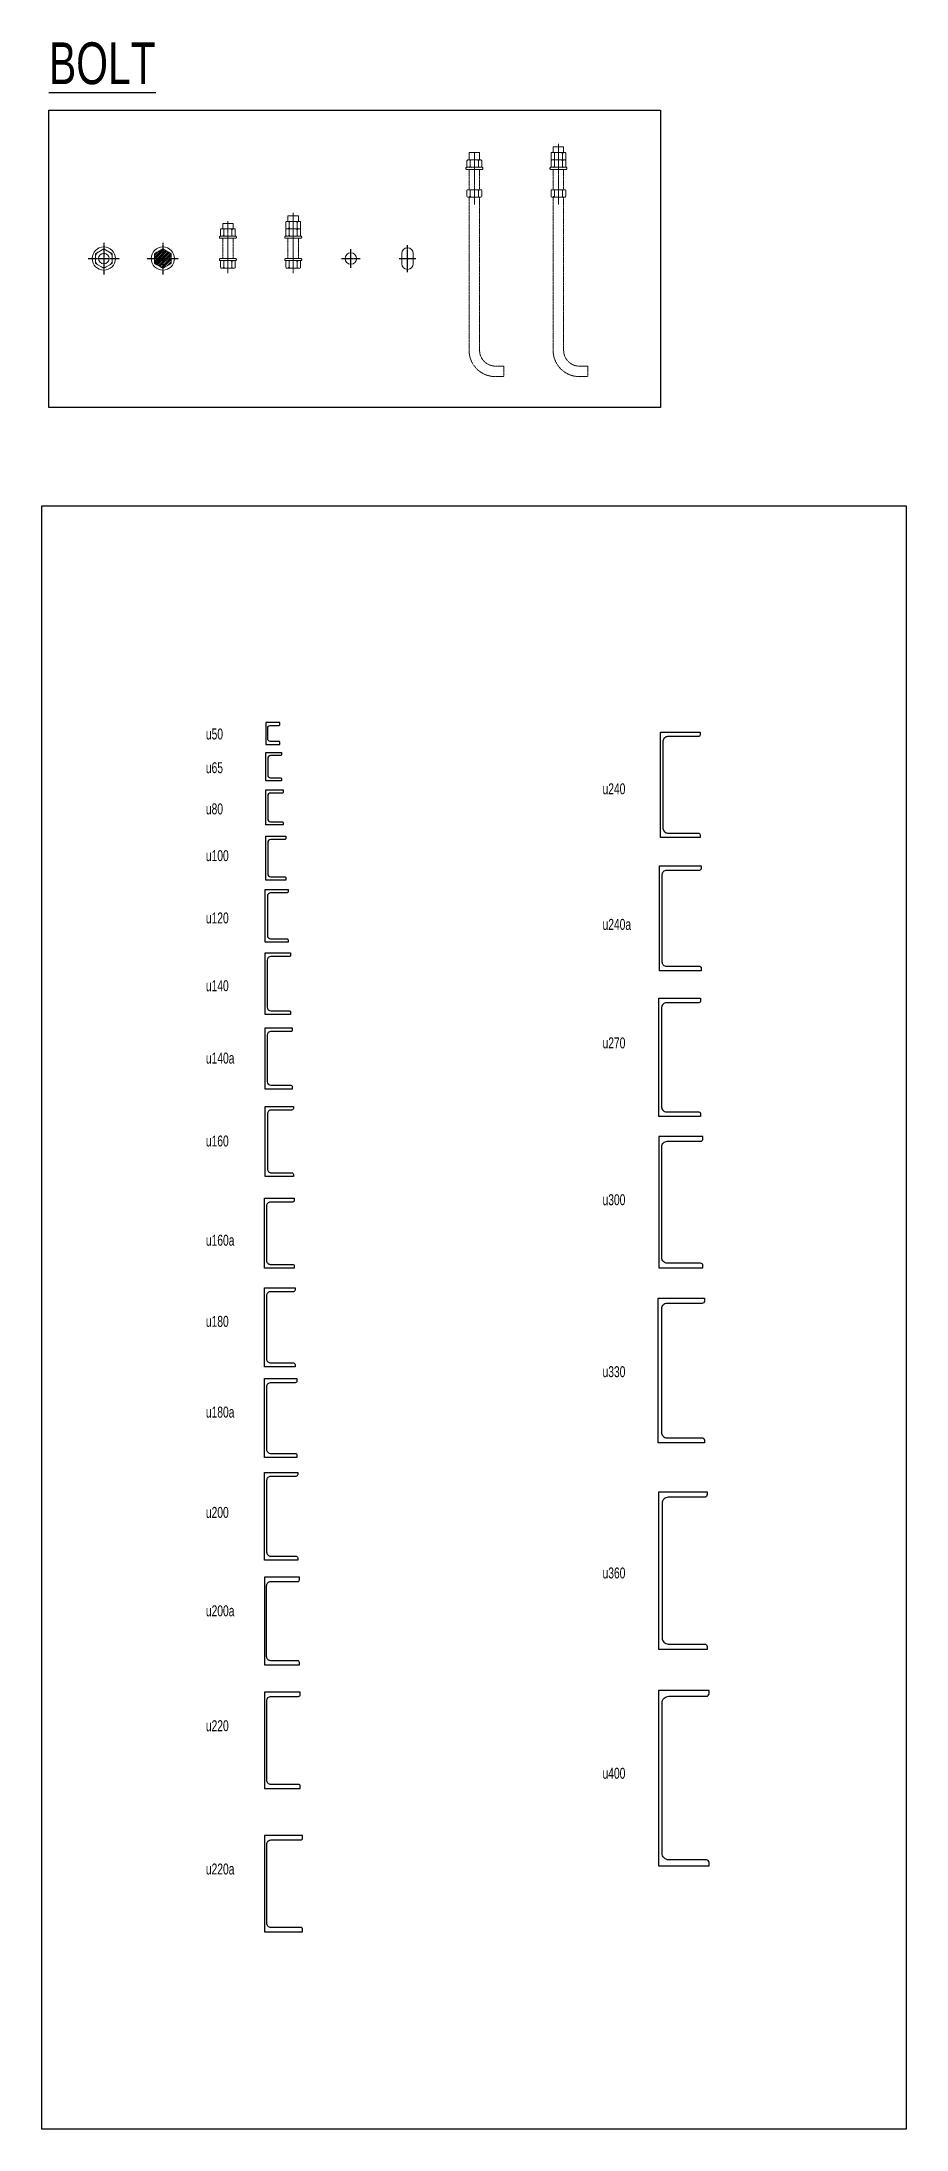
# Model space of a CAD drawing. Header units: millimetres. Extents: x -146681 to 1327256, y -72704 to 46237.
# Drawn here: x -137665 to -135694, y -46942 to -42181 of the extents above; entities that cross this region are included whole.
import ezdxf

# ---------------------------------------------------------------- set-up
doc = ezdxf.new("R2010")
doc.units = ezdxf.units.MM
doc.header["$MEASUREMENT"] = 0
for name, pattern in [('CENTER', [2, 1.25, -0.25, 0.25, -0.25]), ('CENTER2', [1.125, 0.75, -0.125, 0.125, -0.125]), ('HIDDEN2', [0.1875, 0.125, -0.0625])]:
    doc.linetypes.add(name, pattern=pattern)
for name, color, linetype in [('KC2-CENTER', 242, 'CENTER'), ('KC2-TEXT', 31, 'Continuous'), ('KC2-THIN', 8, 'Continuous')]:
    doc.layers.add(name, color=color, linetype=linetype)
doc.layers.add('S-Bolts', color=171, linetype='Continuous', lineweight=15)
doc.layers.add('ZL_BuLon', color=150, linetype='Continuous', lineweight=13)
doc.styles.add('KC2 - Ghi chu', font='unicode.shx', dxfattribs={"width": 0.7})
doc.styles.add('KC2 - Tieu de', font='arial.ttf', dxfattribs={"width": 0.7})
pattern_1 = [(195, (0, -6e-13), (0.147915, -0.552027), [])]
pattern_2 = [(255, (0, -6e-13), (0.552027, -0.147915), [])]
pattern_3 = [(315, (0, -6e-13), (0.404112, 0.404112), [])]
pattern_4 = [(15, (0, -6e-13), (-0.147915, 0.552027), [])]
pattern_5 = [(75, (0, -6e-13), (-0.552027, 0.147915), [])]
pattern_6 = [(135, (0, -6e-13), (-0.404112, -0.404112), [])]
pattern_7 = [(195, (-5859.72523, -9326.06722), (-0.05694019, 0.2125036817), [])]
pattern_8 = [(165, (-5859.72523, 9395.17492), (-0.05694019, -0.2125036817), [])]
pattern_9 = [(345, (5859.72523, -9326.06722), (0.05694019, 0.2125036817), [])]
pattern_10 = [(15, (5859.72523, 9395.17492), (0.05694019, -0.2125036817), [])]
pattern_11 = [(195, (-5859.72523, -9309.26722), (-0.05694019, 0.2125036817), [])]
pattern_12 = [(165, (-5859.72523, 9411.97492), (-0.05694019, -0.2125036817), [])]
pattern_13 = [(345, (5859.72523, -9309.26722), (0.05694019, 0.2125036817), [])]
pattern_14 = [(15, (5859.72523, 9411.97492), (0.05694019, -0.2125036817), [])]
pattern_15 = [(165, (-5859.72523, 9352.22107), (-0.05694019, -0.2125036817), [])]
pattern_16 = [(195, (-5859.72523, -9369.02107), (-0.05694019, 0.2125036817), [])]
pattern_17 = [(15, (5859.72523, 9352.22107), (0.05694019, -0.2125036817), [])]
pattern_18 = [(345, (5859.72523, -9369.02107), (0.05694019, 0.2125036817), [])]

msp = doc.modelspace()

# ---------------------------------------------------------------- texts
at = {"style": 'KC2 - Tieu de', "width": 0.7}
msp.add_text('%%UBOLT', height=95.31, dxfattribs=at).set_placement((-137648.9, -42277.6))
at = {"layer": 'KC2-TEXT', "color": 7, "style": 'KC2 - Ghi chu', "width": 0.7}
for s, p in [('u50', (-137291.1, -43772.3)), ('u65', (-137291.1, -43849.2)), ('u240', (-136386.7, -43897.4)), ('u80', (-137291.1, -43943.2)), ('u100', (-137291.1, -44049.8)), ('u120', (-137291.1, -44191.9)), ('u240a ', (-136386.7, -44206.6)), ('u140', (-137291.1, -44346.6)), ('u270', (-136386.7, -44476.9)), ('u140a', (-137291.1, -44511.7)), ('u160', (-137291.1, -44700.7)), ('u300', (-136386.7, -44834.7)), ('u160a', (-137291.1, -44927.1)), ('u180', (-137291.1, -45112.1)), ('u330', (-136386.7, -45226.9)), ('u180a ', (-137291.1, -45319.1)), ('u200', (-137291.1, -45547.9)), ('u360', (-136386.7, -45686)), ('u200a ', (-137291.1, -45772.4)), ('u220', (-137291.1, -46034.5)), ('u400', (-136386.7, -46142.9)), ('u220a', (-137291.1, -46361.3))]:
    msp.add_text(s, height=25, dxfattribs=at).set_placement(p)

# ---------------------------------------------------------------- blocks, each defined once
blk = doc.blocks.new('BOLT - PLANmt1')
at = {"layer": 'ZL_BuLon'}
h = blk.add_hatch(dxfattribs=at)
h.set_pattern_fill('ANSI31', color=250, scale=0.18, angle=210, style=0)
h.set_pattern_definition(pattern_2)
h.paths.add_polyline_path([(-19.2, 11.1), (-17.8, 10.2, -0.129049), (-13.9, 14.2)])
h.paths.add_polyline_path([(-17.8, 10.2), (-19.2, 11.1), (-19.2, 4.9, -0.129049)])
h = blk.add_hatch(dxfattribs=at)
h.set_pattern_fill('ANSI31', color=250, scale=0.18, angle=150, style=0)
h.set_pattern_definition(pattern_1)
h.paths.add_polyline_path([(0, 22.2), (0, 20.5, -0.129049), (5.3, 19.1)])
h.paths.add_polyline_path([(0, 20.5), (0, 22.2), (-5.3, 19.1, -0.129049)])
h = blk.add_hatch(dxfattribs=at)
h.set_pattern_fill('ANSI31', color=250, scale=0.18, angle=90, style=0)
h.set_pattern_definition(pattern_6)
h.paths.add_polyline_path([(19.2, 11.1), (17.8, 10.2, -0.129049), (19.2, 4.9)])
h.paths.add_polyline_path([(17.8, 10.2), (19.2, 11.1), (13.9, 14.2, -0.129049)])
h = blk.add_hatch(dxfattribs=at)
h.set_pattern_fill('ANSI31', color=250, scale=0.18, angle=270, style=0)
h.set_pattern_definition(pattern_3)
h.paths.add_polyline_path([(-19.2, -11.1), (-17.8, -10.2, -0.129049), (-19.2, -4.9)])
h.paths.add_polyline_path([(-17.8, -10.2), (-19.2, -11.1), (-13.9, -14.2, -0.129049)])
h = blk.add_hatch(dxfattribs=at)
h.set_pattern_fill('ANSI31', color=250, scale=0.18, angle=330, style=0)
h.set_pattern_definition(pattern_4)
h.paths.add_polyline_path([(0, -22.2), (0, -20.5, -0.129049), (-5.3, -19.1)])
h.paths.add_polyline_path([(0, -20.5), (0, -22.2), (5.3, -19.1, -0.129049)])
h = blk.add_hatch(dxfattribs=at)
h.set_pattern_fill('ANSI31', color=250, scale=0.18, angle=30, style=0)
h.set_pattern_definition(pattern_5)
h.paths.add_polyline_path([(19.2, -11.1), (17.8, -10.2, -0.129049), (13.9, -14.2)])
h.paths.add_polyline_path([(17.8, -10.2), (19.2, -11.1), (19.2, -4.9, -0.129049)])
at = {"layer": 'KC2-CENTER', "linetype": 'CENTER2', "ltscale": 5}
blk.add_line((0, 36), (0, -36), dxfattribs=at)
blk.add_lwpolyline([(-36, 0), (36, 0)], dxfattribs=at)
at = {"layer": 'ZL_BuLon', "color": 0, "linetype": 'Continuous'}
blk.add_lwpolyline([(19.2, -11.1), (19.2, 11.1), (0, 22.2), (-19.2, 11.1), (-19.2, -11.1), (0, -22.2)], close=True, dxfattribs=at)
at = {"layer": 'ZL_BuLon', "color": 250, "linetype": 'Continuous'}
blk.add_circle((0, 0), 26.4, dxfattribs=at)
at = {"layer": 'ZL_BuLon'}
blk.add_circle((0, 0), 12, dxfattribs=at)
for centre, start, end in [((-8.4, 4.8), 119.4134, 180.5866), ((0, 9.7), 59.4134, 120.5866), ((8.4, 4.8), 359.4134, 60.5866), ((-8.4, -4.8), 179.4134, 240.5866), ((0, -9.7), 239.4134, 300.5866), ((8.4, -4.8), 299.4134, 0.5866)]:
    blk.add_arc(centre, 10.8, start, end, dxfattribs=at)
blk = doc.blocks.new('BOLT - PLANmt2')
at = {"layer": 'ZL_BuLon'}
h = blk.add_hatch(dxfattribs=at)
h.set_pattern_fill('ANSI34', color=250, scale=0.36, style=0)
h.set_pattern_definition([(45, (0, -6e-13), (-4.8493, 4.8493), []), (45, (1.6164, -6e-13), (-4.8493, 4.8493), []), (45, (3.233, -6e-13), (-4.8493, 4.8493), []), (45, (4.8493, -6e-13), (-4.8493, 4.8493), [])])
h.paths.add_polyline_path([(13.9, 14.2), (5.3, 19.1, 0.129049), (0, 20.5), (0, 0), (19.2, 0), (19.2, 4.7, -0.000002), (19.2, 4.7, 0.000002), (19.2, 4.7), (19.2, 4.9, 0.262471)])
h.paths.add_polyline_path([(0, 20.5, 0.129049), (-5.3, 19.1), (-13.9, 14.2, 0.262471), (-19.2, 4.9), (-19.2, 0), (0, 0)])
h.paths.add_polyline_path([(0, 0), (-19.2, 0), (-19.2, -4.9, 0.262471), (-13.9, -14.2), (-5.3, -19.1, 0.129049), (0, -20.5)])
h.paths.add_polyline_path([(19.2, -4.9), (19.2, 0), (0, 0), (0, -20.5, 0.129049), (5.3, -19.1), (13.9, -14.2, 0.262471)])
h = blk.add_hatch(dxfattribs=at)
h.set_pattern_fill('ANSI31', color=250, scale=0.18, angle=210, style=0)
h.set_pattern_definition(pattern_2)
h.paths.add_polyline_path([(-19.2, 11.1), (-17.8, 10.2, -0.129049), (-13.9, 14.2)])
h.paths.add_polyline_path([(-17.8, 10.2), (-19.2, 11.1), (-19.2, 4.9, -0.129049)])
h = blk.add_hatch(dxfattribs=at)
h.set_pattern_fill('ANSI31', color=250, scale=0.18, angle=150, style=0)
h.set_pattern_definition(pattern_1)
h.paths.add_polyline_path([(0, 22.2), (0, 20.5, -0.129049), (5.3, 19.1)])
h.paths.add_polyline_path([(0, 20.5), (0, 22.2), (-5.3, 19.1, -0.129049)])
h = blk.add_hatch(dxfattribs=at)
h.set_pattern_fill('ANSI31', color=250, scale=0.18, angle=90, style=0)
h.set_pattern_definition(pattern_6)
h.paths.add_polyline_path([(19.2, 11.1), (17.8, 10.2, -0.129049), (19.2, 4.9)])
h.paths.add_polyline_path([(17.8, 10.2), (19.2, 11.1), (13.9, 14.2, -0.129049)])
h = blk.add_hatch(dxfattribs=at)
h.set_pattern_fill('ANSI31', color=250, scale=0.18, angle=270, style=0)
h.set_pattern_definition(pattern_3)
h.paths.add_polyline_path([(-19.2, -11.1), (-17.8, -10.2, -0.129049), (-19.2, -4.9)])
h.paths.add_polyline_path([(-17.8, -10.2), (-19.2, -11.1), (-13.9, -14.2, -0.129049)])
h = blk.add_hatch(dxfattribs=at)
h.set_pattern_fill('ANSI31', color=250, scale=0.18, angle=330, style=0)
h.set_pattern_definition(pattern_4)
h.paths.add_polyline_path([(0, -22.2), (0, -20.5, -0.129049), (-5.3, -19.1)])
h.paths.add_polyline_path([(0, -20.5), (0, -22.2), (5.3, -19.1, -0.129049)])
h = blk.add_hatch(dxfattribs=at)
h.set_pattern_fill('ANSI31', color=250, scale=0.18, angle=30, style=0)
h.set_pattern_definition(pattern_5)
h.paths.add_polyline_path([(19.2, -11.1), (17.8, -10.2, -0.129049), (13.9, -14.2)])
h.paths.add_polyline_path([(17.8, -10.2), (19.2, -11.1), (19.2, -4.9, -0.129049)])
at = {"layer": 'KC2-CENTER', "linetype": 'CENTER2', "ltscale": 5}
blk.add_line((0, 36), (0, -36), dxfattribs=at)
blk.add_lwpolyline([(-36, 0), (36, 0)], dxfattribs=at)
at = {"layer": 'ZL_BuLon', "color": 0, "linetype": 'Continuous'}
blk.add_lwpolyline([(19.2, -11.1), (19.2, 11.1), (0, 22.2), (-19.2, 11.1), (-19.2, -11.1), (0, -22.2)], close=True, dxfattribs=at)
at = {"layer": 'ZL_BuLon', "color": 250, "linetype": 'Continuous'}
blk.add_circle((0, 0), 26.4, dxfattribs=at)
at = {"layer": 'ZL_BuLon'}
for centre, start, end in [((-8.4, 4.8), 119.4134, 180.5866), ((0, 9.7), 59.4134, 120.5866), ((8.4, 4.8), 359.4134, 60.5866), ((-8.4, -4.8), 179.4134, 240.5866), ((0, -9.7), 239.4134, 300.5866), ((8.4, -4.8), 299.4134, 0.5866)]:
    blk.add_arc(centre, 10.8, start, end, dxfattribs=at)
blk = doc.blocks.new('BOLT - PLANmt3')
at = {"layer": 'ZL_BuLon'}
h = blk.add_hatch(dxfattribs=at)
h.set_pattern_fill('ANSI31', color=8, scale=1.76, angle=30, style=0)
h.set_pattern_definition([(195, (-5859.72523, -9326.06722), (-0.05694019, 0.2125036817), [])])
edge = h.paths.add_edge_path()
edge.add_line((-9.2, 66.2), (-9.2, 66.2))
edge.add_ellipse((-10.9, 66), major_axis=(-1.22, -1.22), ratio=1, start_angle=141.1342, end_angle=215.0819)
edge.add_line((-10.6, 67.7), (-10.6, 67.8))
edge.add_line((-10.6, 67.8), (-7.7, 67.8))
edge.add_line((-7.7, 67.8), (-7.7, 67.7))
edge.add_ellipse((-7.5, 66), major_axis=(-1.22, -1.22), ratio=1, start_angle=232.9978, end_angle=308.8658)
h = blk.add_hatch(dxfattribs=at)
h.set_pattern_fill('ANSI31', color=8, scale=1.76, angle=30, style=0)
h.set_pattern_definition([(165, (-5859.72523, 9395.17492), (-0.05694019, -0.2125036817), [])])
edge = h.paths.add_edge_path()
edge.add_line((-9.2, 52.5), (-9.2, 52.5))
edge.add_ellipse((-10.9, 52.7), major_axis=(-1.22, -1.22), ratio=1, start_angle=54.9181, end_angle=128.8658, ccw=False)
edge.add_line((-10.6, 51), (-10.6, 51))
edge.add_line((-10.6, 51), (-7.7, 51))
edge.add_line((-7.7, 51), (-7.7, 51))
edge.add_ellipse((-7.5, 52.7), major_axis=(-1.22, -1.22), ratio=1, start_angle=321.1342, end_angle=397.0022, ccw=False)
h = blk.add_hatch(dxfattribs=at)
h.set_pattern_fill('ANSI31', color=8, scale=1.76, angle=30, style=0)
h.set_pattern_definition([(345, (5859.72523, -9326.06722), (0.05694019, 0.2125036817), [])])
edge = h.paths.add_edge_path()
edge.add_line((9.2, 66.2), (9.2, 66.2))
edge.add_ellipse((10.9, 66), major_axis=(1.22, -1.22), ratio=1, start_angle=144.9181, end_angle=218.8658, ccw=False)
edge.add_line((10.6, 67.7), (10.6, 67.8))
edge.add_line((10.6, 67.8), (7.7, 67.8))
edge.add_line((7.7, 67.8), (7.7, 67.7))
edge.add_ellipse((7.5, 66), major_axis=(1.22, -1.22), ratio=1, start_angle=51.1342, end_angle=127.0022, ccw=False)
h = blk.add_hatch(dxfattribs=at)
h.set_pattern_fill('ANSI31', color=8, scale=1.76, angle=30, style=0)
h.set_pattern_definition([(15, (5859.72523, 9395.17492), (0.05694019, -0.2125036817), [])])
edge = h.paths.add_edge_path()
edge.add_line((9.2, 52.5), (9.2, 52.5))
edge.add_ellipse((10.9, 52.7), major_axis=(1.22, -1.22), ratio=1, start_angle=231.1342, end_angle=305.0819)
edge.add_line((10.6, 51), (10.6, 51))
edge.add_line((10.6, 51), (7.7, 51))
edge.add_line((7.7, 51), (7.7, 51))
edge.add_ellipse((7.5, 52.7), major_axis=(1.22, -1.22), ratio=1, start_angle=-37.0022, end_angle=38.8658)
h = blk.add_hatch(dxfattribs=at)
h.set_pattern_fill('ANSI31', color=8, scale=1.76, angle=30, style=0)
h.set_pattern_definition([(195, (-5859.72523, -9373.82107), (-0.05694019, 0.2125036817), [])])
edge = h.paths.add_edge_path()
edge.add_line((-9.2, -6.3), (-9.2, -6.3))
edge.add_ellipse((-10.9, -6.5), major_axis=(-1.22, -1.22), ratio=1, start_angle=141.1342, end_angle=215.0819)
edge.add_line((-10.6, -4.8), (-10.6, -4.8))
edge.add_line((-10.6, -4.8), (-7.7, -4.8))
edge.add_line((-7.7, -4.8), (-7.7, -4.8))
edge.add_ellipse((-7.5, -6.5), major_axis=(-1.22, -1.22), ratio=1, start_angle=232.9978, end_angle=308.8658)
h = blk.add_hatch(dxfattribs=at)
h.set_pattern_fill('ANSI31', color=8, scale=1.76, angle=30, style=0)
h.set_pattern_definition([(165, (-5859.72523, 9347.42107), (-0.05694019, -0.2125036817), [])])
edge = h.paths.add_edge_path()
edge.add_line((-9.2, -20.1), (-9.2, -20.1))
edge.add_ellipse((-10.9, -19.9), major_axis=(-1.22, -1.22), ratio=1, start_angle=54.9181, end_angle=128.8658, ccw=False)
edge.add_line((-10.6, -21.6), (-10.6, -21.6))
edge.add_line((-10.6, -21.6), (-7.7, -21.6))
edge.add_line((-7.7, -21.6), (-7.7, -21.6))
edge.add_ellipse((-7.5, -19.9), major_axis=(-1.22, -1.22), ratio=1, start_angle=321.1342, end_angle=397.0022, ccw=False)
h = blk.add_hatch(dxfattribs=at)
h.set_pattern_fill('ANSI31', color=8, scale=1.76, angle=30, style=0)
h.set_pattern_definition([(345, (5859.72523, -9373.82107), (0.05694019, 0.2125036817), [])])
edge = h.paths.add_edge_path()
edge.add_line((9.2, -6.3), (9.2, -6.3))
edge.add_ellipse((10.9, -6.5), major_axis=(1.22, -1.22), ratio=1, start_angle=144.9181, end_angle=218.8658, ccw=False)
edge.add_line((10.6, -4.8), (10.6, -4.8))
edge.add_line((10.6, -4.8), (7.7, -4.8))
edge.add_line((7.7, -4.8), (7.7, -4.8))
edge.add_ellipse((7.5, -6.5), major_axis=(1.22, -1.22), ratio=1, start_angle=51.1342, end_angle=127.0022, ccw=False)
h = blk.add_hatch(dxfattribs=at)
h.set_pattern_fill('ANSI31', color=8, scale=1.76, angle=30, style=0)
h.set_pattern_definition([(15, (5859.72523, 9347.42107), (0.05694019, -0.2125036817), [])])
edge = h.paths.add_edge_path()
edge.add_line((9.2, -20.1), (9.2, -20.1))
edge.add_ellipse((10.9, -19.9), major_axis=(1.22, -1.22), ratio=1, start_angle=231.1342, end_angle=305.0819)
edge.add_line((10.6, -21.6), (10.6, -21.6))
edge.add_line((10.6, -21.6), (7.7, -21.6))
edge.add_line((7.7, -21.6), (7.7, -21.6))
edge.add_ellipse((7.5, -19.9), major_axis=(1.22, -1.22), ratio=1, start_angle=-37.0022, end_angle=38.8658)
at = {"layer": 'ZL_BuLon', "color": 8}
for p, q in [((0, 67.8), (-15.1, 67.8)), ((-9.2, 66), (-9.2, 52.7)), ((0, 67.8), (15.1, 67.8)), ((9.2, 66), (9.2, 52.7)), ((-16.8, -6.5), (-16.8, -19.9)), ((0, -21.6), (-15.1, -21.6)), ((-9.2, -6.5), (-9.2, -19.9)), ((0, -21.6), (15.1, -21.6)), ((9.2, -6.5), (9.2, -19.9)), ((16.8, -6.5), (16.8, -19.9))]:
    blk.add_line(p, q, dxfattribs=at)
at = {"layer": 'ZL_BuLon', "color": 8, "linetype": 'CENTER2'}
blk.add_line((0, 85.3), (0, -33.5), dxfattribs=at)
at = {"layer": 'ZL_BuLon', "color": 3, "linetype": 'HIDDEN2'}
for p, q in [((-12, 0), (-12, 46.2)), ((12, 0), (12, 46.2))]:
    blk.add_line(p, q, dxfattribs=at)
at = {"layer": 'ZL_BuLon', "color": 3}
for points in [[(0, 46.2), (-17.5, 46.2, -0.414214), (-19.2, 47.9), (-19.2, 49.2, -0.414214), (-17.5, 51), (0, 51), (17.5, 51, -0.414214), (19.2, 49.2), (19.2, 47.9, -0.414214), (17.5, 46.2)], [(0, -4.8), (-17.5, -4.8, -0.414214), (-19.2, -3.1), (-19.2, -1.7, -0.414214), (-17.5, 0), (0, 0), (17.5, 0, -0.414214), (19.2, -1.7), (19.2, -3.1, -0.414214), (17.5, -4.8)]]:
    blk.add_lwpolyline(points, format="xyb", close=True, dxfattribs=at)
at = {"layer": 'ZL_BuLon', "color": 8}
for points in [[(-15.1, 51, -0.414214), (-16.8, 52.7), (-16.8, 66, -0.414214), (-15.1, 67.8)], [(15.1, 51, 0.414214), (16.8, 52.7), (16.8, 66, 0.414214), (15.1, 67.8)]]:
    blk.add_lwpolyline(points, format="xyb", dxfattribs=at)
blk.add_lwpolyline([(-15.1, 51), (0, 51)], dxfattribs=at)
at = {"layer": 'ZL_BuLon', "color": 3}
for points in [[(0, 80.3), (-11.8, 80.3, 0.414214), (-12, 80.1), (-12, 67.8)], [(0, 80.3), (11.8, 80.3, -0.414214), (12, 80.1), (12, 67.8)]]:
    blk.add_lwpolyline(points, format="xyb", dxfattribs=at)
at = {"layer": 'ZL_BuLon', "color": 8}
for centre, start, end in [((-10.9, 66), 360, 90), ((-10.9, 66), 360, 90), ((-10.9, 52.7), 270, 0), ((-7.5, 66), 90, 180), ((-7.5, 66), 90, 180), ((-7.5, 52.7), 180, 270), ((7.5, 66), 360, 90), ((7.5, 66), 360, 90), ((7.5, 52.7), 270, 0), ((10.9, 66), 90, 180), ((10.9, 66), 90, 180), ((10.9, 52.7), 180, 270), ((-15.1, -6.5), 90, 180), ((-15.1, -19.9), 180, 270), ((-10.9, -6.5), 360, 90), ((-10.9, -6.5), 360, 90), ((-10.9, -19.9), 270, 0), ((-7.5, -6.5), 90, 180), ((-7.5, -6.5), 90, 180), ((-7.5, -19.9), 180, 270), ((7.5, -6.5), 360, 90), ((7.5, -6.5), 360, 90), ((7.5, -19.9), 270, 0), ((10.9, -6.5), 90, 180), ((10.9, -6.5), 90, 180), ((10.9, -19.9), 180, 270), ((15.1, -6.5), 360, 90), ((15.1, -19.9), 270, 0)]:
    blk.add_arc(centre, 1.72, start, end, dxfattribs=at)
blk = doc.blocks.new('*U27')
at = {"layer": 'ZL_BuLon'}
h = blk.add_hatch(dxfattribs=at)
h.set_pattern_fill('ANSI31', color=8, scale=1.76, angle=30, style=0)
h.set_pattern_definition(pattern_11)
edge = h.paths.add_edge_path()
edge.add_line((-9.2, 83), (-9.2, 83))
edge.add_ellipse((-10.9, 82.8), major_axis=(-1.22, -1.22), ratio=1, start_angle=141.1342, end_angle=215.0819)
edge.add_line((-10.6, 84.5), (-10.6, 84.6))
edge.add_line((-10.6, 84.6), (-7.7, 84.6))
edge.add_line((-7.7, 84.6), (-7.7, 84.5))
edge.add_ellipse((-7.5, 82.8), major_axis=(-1.22, -1.22), ratio=1, start_angle=232.9978, end_angle=308.8658)
h = blk.add_hatch(dxfattribs=at)
h.set_pattern_fill('ANSI31', color=8, scale=1.76, angle=30, style=0)
h.set_pattern_definition(pattern_12)
edge = h.paths.add_edge_path()
edge.add_line((-9.2, 69.3), (-9.2, 69.3))
edge.add_ellipse((-10.9, 69.5), major_axis=(-1.22, -1.22), ratio=1, start_angle=54.9181, end_angle=128.8658, ccw=False)
edge.add_line((-10.6, 67.8), (-10.6, 67.8))
edge.add_line((-10.6, 67.8), (-7.7, 67.8))
edge.add_line((-7.7, 67.8), (-7.7, 67.8))
edge.add_ellipse((-7.5, 69.5), major_axis=(-1.22, -1.22), ratio=1, start_angle=321.1342, end_angle=397.0022, ccw=False)
h = blk.add_hatch(dxfattribs=at)
h.set_pattern_fill('ANSI31', color=8, scale=1.76, angle=30, style=0)
h.set_pattern_definition(pattern_7)
edge = h.paths.add_edge_path()
edge.add_line((-9.2, 66.2), (-9.2, 66.2))
edge.add_ellipse((-10.9, 66), major_axis=(-1.22, -1.22), ratio=1, start_angle=141.1342, end_angle=215.0819)
edge.add_line((-10.6, 67.7), (-10.6, 67.8))
edge.add_line((-10.6, 67.8), (-7.7, 67.8))
edge.add_line((-7.7, 67.8), (-7.7, 67.7))
edge.add_ellipse((-7.5, 66), major_axis=(-1.22, -1.22), ratio=1, start_angle=232.9978, end_angle=308.8658)
h = blk.add_hatch(dxfattribs=at)
h.set_pattern_fill('ANSI31', color=8, scale=1.76, angle=30, style=0)
h.set_pattern_definition(pattern_8)
edge = h.paths.add_edge_path()
edge.add_line((-9.2, 52.5), (-9.2, 52.5))
edge.add_ellipse((-10.9, 52.7), major_axis=(-1.22, -1.22), ratio=1, start_angle=54.9181, end_angle=128.8658, ccw=False)
edge.add_line((-10.6, 51), (-10.6, 51))
edge.add_line((-10.6, 51), (-7.7, 51))
edge.add_line((-7.7, 51), (-7.7, 51))
edge.add_ellipse((-7.5, 52.7), major_axis=(-1.22, -1.22), ratio=1, start_angle=321.1342, end_angle=397.0022, ccw=False)
h = blk.add_hatch(dxfattribs=at)
h.set_pattern_fill('ANSI31', color=8, scale=1.76, angle=30, style=0)
h.set_pattern_definition(pattern_13)
edge = h.paths.add_edge_path()
edge.add_line((9.2, 83), (9.2, 83))
edge.add_ellipse((10.9, 82.8), major_axis=(1.22, -1.22), ratio=1, start_angle=144.9181, end_angle=218.8658, ccw=False)
edge.add_line((10.6, 84.5), (10.6, 84.6))
edge.add_line((10.6, 84.6), (7.7, 84.6))
edge.add_line((7.7, 84.6), (7.7, 84.5))
edge.add_ellipse((7.5, 82.8), major_axis=(1.22, -1.22), ratio=1, start_angle=51.1342, end_angle=127.0022, ccw=False)
h = blk.add_hatch(dxfattribs=at)
h.set_pattern_fill('ANSI31', color=8, scale=1.76, angle=30, style=0)
h.set_pattern_definition(pattern_14)
edge = h.paths.add_edge_path()
edge.add_line((9.2, 69.3), (9.2, 69.3))
edge.add_ellipse((10.9, 69.5), major_axis=(1.22, -1.22), ratio=1, start_angle=231.1342, end_angle=305.0819)
edge.add_line((10.6, 67.8), (10.6, 67.8))
edge.add_line((10.6, 67.8), (7.7, 67.8))
edge.add_line((7.7, 67.8), (7.7, 67.8))
edge.add_ellipse((7.5, 69.5), major_axis=(1.22, -1.22), ratio=1, start_angle=-37.0022, end_angle=38.8658)
h = blk.add_hatch(dxfattribs=at)
h.set_pattern_fill('ANSI31', color=8, scale=1.76, angle=30, style=0)
h.set_pattern_definition(pattern_9)
edge = h.paths.add_edge_path()
edge.add_line((9.2, 66.2), (9.2, 66.2))
edge.add_ellipse((10.9, 66), major_axis=(1.22, -1.22), ratio=1, start_angle=144.9181, end_angle=218.8658, ccw=False)
edge.add_line((10.6, 67.7), (10.6, 67.8))
edge.add_line((10.6, 67.8), (7.7, 67.8))
edge.add_line((7.7, 67.8), (7.7, 67.7))
edge.add_ellipse((7.5, 66), major_axis=(1.22, -1.22), ratio=1, start_angle=51.1342, end_angle=127.0022, ccw=False)
h = blk.add_hatch(dxfattribs=at)
h.set_pattern_fill('ANSI31', color=8, scale=1.76, angle=30, style=0)
h.set_pattern_definition(pattern_10)
edge = h.paths.add_edge_path()
edge.add_line((9.2, 52.5), (9.2, 52.5))
edge.add_ellipse((10.9, 52.7), major_axis=(1.22, -1.22), ratio=1, start_angle=231.1342, end_angle=305.0819)
edge.add_line((10.6, 51), (10.6, 51))
edge.add_line((10.6, 51), (7.7, 51))
edge.add_line((7.7, 51), (7.7, 51))
edge.add_ellipse((7.5, 52.7), major_axis=(1.22, -1.22), ratio=1, start_angle=-37.0022, end_angle=38.8658)
h = blk.add_hatch(dxfattribs=at)
h.set_pattern_fill('ANSI31', color=8, scale=1.76, angle=30, style=0)
h.set_pattern_definition([(195, (-5859.72523, -9373.82107), (-0.05694019, 0.2125036817), [])])
edge = h.paths.add_edge_path()
edge.add_line((-9.2, -6.3), (-9.2, -6.3))
edge.add_ellipse((-10.9, -6.5), major_axis=(-1.22, -1.22), ratio=1, start_angle=141.1342, end_angle=215.0819)
edge.add_line((-10.6, -4.8), (-10.6, -4.8))
edge.add_line((-10.6, -4.8), (-7.7, -4.8))
edge.add_line((-7.7, -4.8), (-7.7, -4.8))
edge.add_ellipse((-7.5, -6.5), major_axis=(-1.22, -1.22), ratio=1, start_angle=232.9978, end_angle=308.8658)
h = blk.add_hatch(dxfattribs=at)
h.set_pattern_fill('ANSI31', color=8, scale=1.76, angle=30, style=0)
h.set_pattern_definition([(165, (-5859.72523, 9347.42107), (-0.05694019, -0.2125036817), [])])
edge = h.paths.add_edge_path()
edge.add_line((-9.2, -20.1), (-9.2, -20.1))
edge.add_ellipse((-10.9, -19.9), major_axis=(-1.22, -1.22), ratio=1, start_angle=54.9181, end_angle=128.8658, ccw=False)
edge.add_line((-10.6, -21.6), (-10.6, -21.6))
edge.add_line((-10.6, -21.6), (-7.7, -21.6))
edge.add_line((-7.7, -21.6), (-7.7, -21.6))
edge.add_ellipse((-7.5, -19.9), major_axis=(-1.22, -1.22), ratio=1, start_angle=321.1342, end_angle=397.0022, ccw=False)
h = blk.add_hatch(dxfattribs=at)
h.set_pattern_fill('ANSI31', color=8, scale=1.76, angle=30, style=0)
h.set_pattern_definition([(345, (5859.72523, -9373.82107), (0.05694019, 0.2125036817), [])])
edge = h.paths.add_edge_path()
edge.add_line((9.2, -6.3), (9.2, -6.3))
edge.add_ellipse((10.9, -6.5), major_axis=(1.22, -1.22), ratio=1, start_angle=144.9181, end_angle=218.8658, ccw=False)
edge.add_line((10.6, -4.8), (10.6, -4.8))
edge.add_line((10.6, -4.8), (7.7, -4.8))
edge.add_line((7.7, -4.8), (7.7, -4.8))
edge.add_ellipse((7.5, -6.5), major_axis=(1.22, -1.22), ratio=1, start_angle=51.1342, end_angle=127.0022, ccw=False)
h = blk.add_hatch(dxfattribs=at)
h.set_pattern_fill('ANSI31', color=8, scale=1.76, angle=30, style=0)
h.set_pattern_definition([(15, (5859.72523, 9347.42107), (0.05694019, -0.2125036817), [])])
edge = h.paths.add_edge_path()
edge.add_line((9.2, -20.1), (9.2, -20.1))
edge.add_ellipse((10.9, -19.9), major_axis=(1.22, -1.22), ratio=1, start_angle=231.1342, end_angle=305.0819)
edge.add_line((10.6, -21.6), (10.6, -21.6))
edge.add_line((10.6, -21.6), (7.7, -21.6))
edge.add_line((7.7, -21.6), (7.7, -21.6))
edge.add_ellipse((7.5, -19.9), major_axis=(1.22, -1.22), ratio=1, start_angle=-37.0022, end_angle=38.8658)
at = {"layer": 'ZL_BuLon', "color": 8, "linetype": 'CENTER2'}
blk.add_line((0, 104.4), (0, -33.5), dxfattribs=at)
at = {"layer": 'ZL_BuLon', "color": 8}
for p, q in [((0, 84.6), (-15.1, 84.6)), ((0, 67.8), (-15.1, 67.8)), ((-9.2, 82.8), (-9.2, 69.5)), ((-9.2, 66), (-9.2, 52.7)), ((0, 84.6), (15.1, 84.6)), ((0, 67.8), (15.1, 67.8)), ((9.2, 82.8), (9.2, 69.5)), ((9.2, 66), (9.2, 52.7)), ((-16.8, -6.5), (-16.8, -19.9)), ((0, -21.6), (-15.1, -21.6)), ((-9.2, -6.5), (-9.2, -19.9)), ((0, -21.6), (15.1, -21.6)), ((9.2, -6.5), (9.2, -19.9)), ((16.8, -6.5), (16.8, -19.9))]:
    blk.add_line(p, q, dxfattribs=at)
at = {"layer": 'ZL_BuLon', "color": 3, "linetype": 'HIDDEN2'}
for p, q in [((-12, 0), (-12, 46.2)), ((12, 0), (12, 46.2))]:
    blk.add_line(p, q, dxfattribs=at)
at = {"layer": 'ZL_BuLon', "color": 3}
for points in [[(0, 97.8), (-11.8, 97.8, 0.414214), (-12, 97.5), (-12, 84.6)], [(0, 97.8), (11.8, 97.8, -0.414214), (12, 97.5), (12, 84.6)]]:
    blk.add_lwpolyline(points, format="xyb", dxfattribs=at)
for points in [[(0, 46.2), (-17.5, 46.2, -0.414214), (-19.2, 47.9), (-19.2, 49.2, -0.414214), (-17.5, 51), (0, 51), (17.5, 51, -0.414214), (19.2, 49.2), (19.2, 47.9, -0.414214), (17.5, 46.2)], [(0, -4.8), (-17.5, -4.8, -0.414214), (-19.2, -3.1), (-19.2, -1.7, -0.414214), (-17.5, 0), (0, 0), (17.5, 0, -0.414214), (19.2, -1.7), (19.2, -3.1, -0.414214), (17.5, -4.8)]]:
    blk.add_lwpolyline(points, format="xyb", close=True, dxfattribs=at)
at = {"layer": 'ZL_BuLon', "color": 8}
for points in [[(-15.1, 67.8, -0.414214), (-16.8, 69.5), (-16.8, 82.8, -0.414214), (-15.1, 84.6)], [(-15.1, 51, -0.414214), (-16.8, 52.7), (-16.8, 66, -0.414214), (-15.1, 67.8)], [(15.1, 67.8, 0.414214), (16.8, 69.5), (16.8, 82.8, 0.414214), (15.1, 84.6)], [(15.1, 51, 0.414214), (16.8, 52.7), (16.8, 66, 0.414214), (15.1, 67.8)]]:
    blk.add_lwpolyline(points, format="xyb", dxfattribs=at)
blk.add_lwpolyline([(-15.1, 51), (0, 51)], dxfattribs=at)
for centre, start, end in [((-10.9, 82.8), 360, 90), ((-10.9, 82.8), 360, 90), ((-10.9, 69.5), 270, 0), ((-10.9, 66), 360, 90), ((-10.9, 66), 360, 90), ((-10.9, 52.7), 270, 0), ((-7.5, 82.8), 90, 180), ((-7.5, 82.8), 90, 180), ((-7.5, 69.5), 180, 270), ((-7.5, 66), 90, 180), ((-7.5, 66), 90, 180), ((-7.5, 52.7), 180, 270), ((7.5, 82.8), 360, 90), ((7.5, 82.8), 360, 90), ((7.5, 69.5), 270, 0), ((7.5, 66), 360, 90), ((7.5, 66), 360, 90), ((7.5, 52.7), 270, 0), ((10.9, 82.8), 90, 180), ((10.9, 82.8), 90, 180), ((10.9, 69.5), 180, 270), ((10.9, 66), 90, 180), ((10.9, 66), 90, 180), ((10.9, 52.7), 180, 270), ((-15.1, -6.5), 90, 180), ((-15.1, -19.9), 180, 270), ((-10.9, -6.5), 360, 90), ((-10.9, -6.5), 360, 90), ((-10.9, -19.9), 270, 0), ((-7.5, -6.5), 90, 180), ((-7.5, -6.5), 90, 180), ((-7.5, -19.9), 180, 270), ((7.5, -6.5), 360, 90), ((7.5, -6.5), 360, 90), ((7.5, -19.9), 270, 0), ((10.9, -6.5), 90, 180), ((10.9, -6.5), 90, 180), ((10.9, -19.9), 180, 270), ((15.1, -6.5), 360, 90), ((15.1, -19.9), 270, 0)]:
    blk.add_arc(centre, 1.72, start, end, dxfattribs=at)
blk = doc.blocks.new('BOLT - PLANmt4')
at = {"layer": 'KC2-CENTER', "color": 6, "linetype": 'CENTER2'}
for p, q in [((-21.3, 0), (21.3, 0)), ((0, -21.3), (0, 21.3))]:
    blk.add_line(p, q, dxfattribs=at)
at = {"layer": 'ZL_BuLon', "color": 0}
blk.add_circle((0, 0), 13, dxfattribs=at)
blk = doc.blocks.new('BOLT - PLANmt5')
at = {"layer": 'KC2-CENTER', "color": 6, "linetype": 'CENTER2'}
for points in [[(-18.9, 0), (18.9, 0)], [(0, -30.7), (0, 30.7)]]:
    blk.add_lwpolyline(points, dxfattribs=at)
at = {"layer": 'ZL_BuLon'}
for points in [[(-13, -11.8), (-13, 11.8)], [(13, -11.8), (13, 11.8)]]:
    blk.add_lwpolyline(points, dxfattribs=at)
for centre, start, end in [((0, 11.8), 0, 180), ((0, -11.8), 180, 0)]:
    blk.add_arc(centre, 13, start, end, dxfattribs=at)
blk = doc.blocks.new('*U30')
at = {"layer": 'ZL_BuLon'}
h = blk.add_hatch(dxfattribs=at)
h.set_pattern_fill('ANSI31', color=8, scale=1.76, angle=30, style=0)
h.set_pattern_definition(pattern_7)
edge = h.paths.add_edge_path()
edge.add_line((-9.2, 66.2), (-9.2, 66.2))
edge.add_ellipse((-10.9, 66), major_axis=(-1.22, -1.22), ratio=1, start_angle=141.1342, end_angle=215.0819)
edge.add_line((-10.6, 67.7), (-10.6, 67.8))
edge.add_line((-10.6, 67.8), (-7.7, 67.8))
edge.add_line((-7.7, 67.8), (-7.7, 67.7))
edge.add_ellipse((-7.5, 66), major_axis=(-1.22, -1.22), ratio=1, start_angle=232.9978, end_angle=308.8658)
h = blk.add_hatch(dxfattribs=at)
h.set_pattern_fill('ANSI31', color=8, scale=1.76, angle=30, style=0)
h.set_pattern_definition(pattern_8)
edge = h.paths.add_edge_path()
edge.add_line((-9.2, 52.5), (-9.2, 52.5))
edge.add_ellipse((-10.9, 52.7), major_axis=(-1.22, -1.22), ratio=1, start_angle=54.9181, end_angle=128.8658, ccw=False)
edge.add_line((-10.6, 51), (-10.6, 51))
edge.add_line((-10.6, 51), (-7.7, 51))
edge.add_line((-7.7, 51), (-7.7, 51))
edge.add_ellipse((-7.5, 52.7), major_axis=(-1.22, -1.22), ratio=1, start_angle=321.1342, end_angle=397.0022, ccw=False)
h = blk.add_hatch(dxfattribs=at)
h.set_pattern_fill('ANSI31', color=8, scale=1.76, angle=30, style=0)
h.set_pattern_definition(pattern_9)
edge = h.paths.add_edge_path()
edge.add_line((9.2, 66.2), (9.2, 66.2))
edge.add_ellipse((10.9, 66), major_axis=(1.22, -1.22), ratio=1, start_angle=144.9181, end_angle=218.8658, ccw=False)
edge.add_line((10.6, 67.7), (10.6, 67.8))
edge.add_line((10.6, 67.8), (7.7, 67.8))
edge.add_line((7.7, 67.8), (7.7, 67.7))
edge.add_ellipse((7.5, 66), major_axis=(1.22, -1.22), ratio=1, start_angle=51.1342, end_angle=127.0022, ccw=False)
h = blk.add_hatch(dxfattribs=at)
h.set_pattern_fill('ANSI31', color=8, scale=1.76, angle=30, style=0)
h.set_pattern_definition(pattern_10)
edge = h.paths.add_edge_path()
edge.add_line((9.2, 52.5), (9.2, 52.5))
edge.add_ellipse((10.9, 52.7), major_axis=(1.22, -1.22), ratio=1, start_angle=231.1342, end_angle=305.0819)
edge.add_line((10.6, 51), (10.6, 51))
edge.add_line((10.6, 51), (7.7, 51))
edge.add_line((7.7, 51), (7.7, 51))
edge.add_ellipse((7.5, 52.7), major_axis=(1.22, -1.22), ratio=1, start_angle=-37.0022, end_angle=38.8658)
h = blk.add_hatch(dxfattribs=at)
h.set_pattern_fill('ANSI31', color=8, scale=1.76, angle=30, style=0)
h.set_pattern_definition(pattern_16)
edge = h.paths.add_edge_path()
edge.add_line((-9.2, -1.5), (-9.2, -1.5))
edge.add_ellipse((-10.9, -1.7), major_axis=(-1.22, -1.22), ratio=1, start_angle=141.1342, end_angle=215.0819)
edge.add_line((-10.6, 0), (-10.6, 0))
edge.add_line((-10.6, 0), (-7.7, 0))
edge.add_line((-7.7, 0), (-7.7, 0))
edge.add_ellipse((-7.5, -1.7), major_axis=(-1.22, -1.22), ratio=1, start_angle=232.9978, end_angle=308.8658)
h = blk.add_hatch(dxfattribs=at)
h.set_pattern_fill('ANSI31', color=8, scale=1.76, angle=30, style=0)
h.set_pattern_definition(pattern_18)
edge = h.paths.add_edge_path()
edge.add_line((9.2, -1.5), (9.2, -1.5))
edge.add_ellipse((10.9, -1.7), major_axis=(1.22, -1.22), ratio=1, start_angle=144.9181, end_angle=218.8658, ccw=False)
edge.add_line((10.6, 0), (10.6, 0))
edge.add_line((10.6, 0), (7.7, 0))
edge.add_line((7.7, 0), (7.7, 0))
edge.add_ellipse((7.5, -1.7), major_axis=(1.22, -1.22), ratio=1, start_angle=51.1342, end_angle=127.0022, ccw=False)
h = blk.add_hatch(dxfattribs=at)
h.set_pattern_fill('ANSI31', color=8, scale=1.76, angle=30, style=0)
h.set_pattern_definition(pattern_15)
edge = h.paths.add_edge_path()
edge.add_line((-9.2, -15.3), (-9.2, -15.3))
edge.add_ellipse((-10.9, -15.1), major_axis=(-1.22, -1.22), ratio=1, start_angle=54.9181, end_angle=128.8658, ccw=False)
edge.add_line((-10.6, -16.8), (-10.6, -16.8))
edge.add_line((-10.6, -16.8), (-7.7, -16.8))
edge.add_line((-7.7, -16.8), (-7.7, -16.8))
edge.add_ellipse((-7.5, -15.1), major_axis=(-1.22, -1.22), ratio=1, start_angle=321.1342, end_angle=397.0022, ccw=False)
h = blk.add_hatch(dxfattribs=at)
h.set_pattern_fill('ANSI31', color=8, scale=1.76, angle=30, style=0)
h.set_pattern_definition(pattern_17)
edge = h.paths.add_edge_path()
edge.add_line((9.2, -15.3), (9.2, -15.3))
edge.add_ellipse((10.9, -15.1), major_axis=(1.22, -1.22), ratio=1, start_angle=231.1342, end_angle=305.0819)
edge.add_line((10.6, -16.8), (10.6, -16.8))
edge.add_line((10.6, -16.8), (7.7, -16.8))
edge.add_line((7.7, -16.8), (7.7, -16.8))
edge.add_ellipse((7.5, -15.1), major_axis=(1.22, -1.22), ratio=1, start_angle=-37.0022, end_angle=38.8658)
at = {"layer": 'ZL_BuLon', "color": 8}
for p, q in [((0, 67.8), (-15.1, 67.8)), ((-9.2, 66), (-9.2, 52.7)), ((0, 67.8), (15.1, 67.8)), ((9.2, 66), (9.2, 52.7)), ((-16.8, -1.7), (-16.8, -15.1)), ((0, 0), (-15.1, 0)), ((0, -16.8), (-15.1, -16.8)), ((-9.2, -1.7), (-9.2, -15.1)), ((0, 0), (15.1, 0)), ((0, -16.8), (15.1, -16.8)), ((9.2, -1.7), (9.2, -15.1)), ((16.8, -1.7), (16.8, -15.1))]:
    blk.add_line(p, q, dxfattribs=at)
at = {"layer": 'ZL_BuLon', "color": 8, "linetype": 'CENTER2'}
blk.add_line((0, 85.3), (0, -33.5), dxfattribs=at)
at = {"layer": 'ZL_BuLon', "color": 3, "linetype": 'HIDDEN2'}
for p, q in [((-12, 0), (-12, 46.2)), ((12, 0), (12, 46.2))]:
    blk.add_line(p, q, dxfattribs=at)
at = {"layer": 'ZL_BuLon', "color": 3}
blk.add_lwpolyline([(0, 46.2), (-17.5, 46.2, -0.414214), (-19.2, 47.9), (-19.2, 49.2, -0.414214), (-17.5, 51), (0, 51), (17.5, 51, -0.414214), (19.2, 49.2), (19.2, 47.9, -0.414214), (17.5, 46.2)], format="xyb", close=True, dxfattribs=at)
at = {"layer": 'ZL_BuLon', "color": 8}
for points in [[(-15.1, 51, -0.414214), (-16.8, 52.7), (-16.8, 66, -0.414214), (-15.1, 67.8)], [(15.1, 51, 0.414214), (16.8, 52.7), (16.8, 66, 0.414214), (15.1, 67.8)]]:
    blk.add_lwpolyline(points, format="xyb", dxfattribs=at)
blk.add_lwpolyline([(-15.1, 51), (0, 51)], dxfattribs=at)
at = {"layer": 'ZL_BuLon', "color": 3}
for points in [[(0, 85.1), (-11.8, 85.1, 0.414214), (-12, 84.9), (-12, 67.8)], [(0, 85.1), (11.8, 85.1, -0.414214), (12, 84.9), (12, 67.8)]]:
    blk.add_lwpolyline(points, format="xyb", dxfattribs=at)
at = {"layer": 'ZL_BuLon', "color": 3, "linetype": 'HIDDEN2'}
blk.add_lwpolyline([(12, -16.8), (12, -366.4, 0.414214), (48, -402.4), (67.5, -402.4), (67.5, -426.4), (48, -426.4, -0.414214), (-12, -366.4), (-12, -16.8)], format="xyb", dxfattribs=at)
at = {"layer": 'ZL_BuLon', "color": 8}
for centre, start, end in [((-10.9, 66), 360, 90), ((-10.9, 66), 360, 90), ((-10.9, 52.7), 270, 0), ((-7.5, 66), 90, 180), ((-7.5, 66), 90, 180), ((-7.5, 52.7), 180, 270), ((7.5, 66), 360, 90), ((7.5, 66), 360, 90), ((7.5, 52.7), 270, 0), ((10.9, 66), 90, 180), ((10.9, 66), 90, 180), ((10.9, 52.7), 180, 270), ((-15.1, -1.7), 90, 180), ((-10.9, -1.7), 360, 90), ((-10.9, -1.7), 360, 90), ((-7.5, -1.7), 90, 180), ((-7.5, -1.7), 90, 180), ((7.5, -1.7), 360, 90), ((7.5, -1.7), 360, 90), ((10.9, -1.7), 90, 180), ((10.9, -1.7), 90, 180), ((15.1, -1.7), 360, 90), ((-15.1, -15.1), 180, 270), ((-10.9, -15.1), 270, 0), ((-7.5, -15.1), 180, 270), ((7.5, -15.1), 270, 0), ((10.9, -15.1), 180, 270), ((15.1, -15.1), 270, 0)]:
    blk.add_arc(centre, 1.72, start, end, dxfattribs=at)
blk = doc.blocks.new('*U31')
at = {"layer": 'ZL_BuLon'}
h = blk.add_hatch(dxfattribs=at)
h.set_pattern_fill('ANSI31', color=8, scale=1.76, angle=30, style=0)
h.set_pattern_definition(pattern_11)
edge = h.paths.add_edge_path()
edge.add_line((-9.2, 83), (-9.2, 83))
edge.add_ellipse((-10.9, 82.8), major_axis=(-1.22, -1.22), ratio=1, start_angle=141.1342, end_angle=215.0819)
edge.add_line((-10.6, 84.5), (-10.6, 84.6))
edge.add_line((-10.6, 84.6), (-7.7, 84.6))
edge.add_line((-7.7, 84.6), (-7.7, 84.5))
edge.add_ellipse((-7.5, 82.8), major_axis=(-1.22, -1.22), ratio=1, start_angle=232.9978, end_angle=308.8658)
h = blk.add_hatch(dxfattribs=at)
h.set_pattern_fill('ANSI31', color=8, scale=1.76, angle=30, style=0)
h.set_pattern_definition(pattern_12)
edge = h.paths.add_edge_path()
edge.add_line((-9.2, 69.3), (-9.2, 69.3))
edge.add_ellipse((-10.9, 69.5), major_axis=(-1.22, -1.22), ratio=1, start_angle=54.9181, end_angle=128.8658, ccw=False)
edge.add_line((-10.6, 67.8), (-10.6, 67.8))
edge.add_line((-10.6, 67.8), (-7.7, 67.8))
edge.add_line((-7.7, 67.8), (-7.7, 67.8))
edge.add_ellipse((-7.5, 69.5), major_axis=(-1.22, -1.22), ratio=1, start_angle=321.1342, end_angle=397.0022, ccw=False)
h = blk.add_hatch(dxfattribs=at)
h.set_pattern_fill('ANSI31', color=8, scale=1.76, angle=30, style=0)
h.set_pattern_definition(pattern_7)
edge = h.paths.add_edge_path()
edge.add_line((-9.2, 66.2), (-9.2, 66.2))
edge.add_ellipse((-10.9, 66), major_axis=(-1.22, -1.22), ratio=1, start_angle=141.1342, end_angle=215.0819)
edge.add_line((-10.6, 67.7), (-10.6, 67.8))
edge.add_line((-10.6, 67.8), (-7.7, 67.8))
edge.add_line((-7.7, 67.8), (-7.7, 67.7))
edge.add_ellipse((-7.5, 66), major_axis=(-1.22, -1.22), ratio=1, start_angle=232.9978, end_angle=308.8658)
h = blk.add_hatch(dxfattribs=at)
h.set_pattern_fill('ANSI31', color=8, scale=1.76, angle=30, style=0)
h.set_pattern_definition(pattern_8)
edge = h.paths.add_edge_path()
edge.add_line((-9.2, 52.5), (-9.2, 52.5))
edge.add_ellipse((-10.9, 52.7), major_axis=(-1.22, -1.22), ratio=1, start_angle=54.9181, end_angle=128.8658, ccw=False)
edge.add_line((-10.6, 51), (-10.6, 51))
edge.add_line((-10.6, 51), (-7.7, 51))
edge.add_line((-7.7, 51), (-7.7, 51))
edge.add_ellipse((-7.5, 52.7), major_axis=(-1.22, -1.22), ratio=1, start_angle=321.1342, end_angle=397.0022, ccw=False)
h = blk.add_hatch(dxfattribs=at)
h.set_pattern_fill('ANSI31', color=8, scale=1.76, angle=30, style=0)
h.set_pattern_definition(pattern_13)
edge = h.paths.add_edge_path()
edge.add_line((9.2, 83), (9.2, 83))
edge.add_ellipse((10.9, 82.8), major_axis=(1.22, -1.22), ratio=1, start_angle=144.9181, end_angle=218.8658, ccw=False)
edge.add_line((10.6, 84.5), (10.6, 84.6))
edge.add_line((10.6, 84.6), (7.7, 84.6))
edge.add_line((7.7, 84.6), (7.7, 84.5))
edge.add_ellipse((7.5, 82.8), major_axis=(1.22, -1.22), ratio=1, start_angle=51.1342, end_angle=127.0022, ccw=False)
h = blk.add_hatch(dxfattribs=at)
h.set_pattern_fill('ANSI31', color=8, scale=1.76, angle=30, style=0)
h.set_pattern_definition(pattern_14)
edge = h.paths.add_edge_path()
edge.add_line((9.2, 69.3), (9.2, 69.3))
edge.add_ellipse((10.9, 69.5), major_axis=(1.22, -1.22), ratio=1, start_angle=231.1342, end_angle=305.0819)
edge.add_line((10.6, 67.8), (10.6, 67.8))
edge.add_line((10.6, 67.8), (7.7, 67.8))
edge.add_line((7.7, 67.8), (7.7, 67.8))
edge.add_ellipse((7.5, 69.5), major_axis=(1.22, -1.22), ratio=1, start_angle=-37.0022, end_angle=38.8658)
h = blk.add_hatch(dxfattribs=at)
h.set_pattern_fill('ANSI31', color=8, scale=1.76, angle=30, style=0)
h.set_pattern_definition(pattern_9)
edge = h.paths.add_edge_path()
edge.add_line((9.2, 66.2), (9.2, 66.2))
edge.add_ellipse((10.9, 66), major_axis=(1.22, -1.22), ratio=1, start_angle=144.9181, end_angle=218.8658, ccw=False)
edge.add_line((10.6, 67.7), (10.6, 67.8))
edge.add_line((10.6, 67.8), (7.7, 67.8))
edge.add_line((7.7, 67.8), (7.7, 67.7))
edge.add_ellipse((7.5, 66), major_axis=(1.22, -1.22), ratio=1, start_angle=51.1342, end_angle=127.0022, ccw=False)
h = blk.add_hatch(dxfattribs=at)
h.set_pattern_fill('ANSI31', color=8, scale=1.76, angle=30, style=0)
h.set_pattern_definition(pattern_10)
edge = h.paths.add_edge_path()
edge.add_line((9.2, 52.5), (9.2, 52.5))
edge.add_ellipse((10.9, 52.7), major_axis=(1.22, -1.22), ratio=1, start_angle=231.1342, end_angle=305.0819)
edge.add_line((10.6, 51), (10.6, 51))
edge.add_line((10.6, 51), (7.7, 51))
edge.add_line((7.7, 51), (7.7, 51))
edge.add_ellipse((7.5, 52.7), major_axis=(1.22, -1.22), ratio=1, start_angle=-37.0022, end_angle=38.8658)
h = blk.add_hatch(dxfattribs=at)
h.set_pattern_fill('ANSI31', color=8, scale=1.76, angle=30, style=0)
h.set_pattern_definition(pattern_16)
edge = h.paths.add_edge_path()
edge.add_line((-9.2, -1.5), (-9.2, -1.5))
edge.add_ellipse((-10.9, -1.7), major_axis=(-1.22, -1.22), ratio=1, start_angle=141.1342, end_angle=215.0819)
edge.add_line((-10.6, 0), (-10.6, 0))
edge.add_line((-10.6, 0), (-7.7, 0))
edge.add_line((-7.7, 0), (-7.7, 0))
edge.add_ellipse((-7.5, -1.7), major_axis=(-1.22, -1.22), ratio=1, start_angle=232.9978, end_angle=308.8658)
h = blk.add_hatch(dxfattribs=at)
h.set_pattern_fill('ANSI31', color=8, scale=1.76, angle=30, style=0)
h.set_pattern_definition(pattern_18)
edge = h.paths.add_edge_path()
edge.add_line((9.2, -1.5), (9.2, -1.5))
edge.add_ellipse((10.9, -1.7), major_axis=(1.22, -1.22), ratio=1, start_angle=144.9181, end_angle=218.8658, ccw=False)
edge.add_line((10.6, 0), (10.6, 0))
edge.add_line((10.6, 0), (7.7, 0))
edge.add_line((7.7, 0), (7.7, 0))
edge.add_ellipse((7.5, -1.7), major_axis=(1.22, -1.22), ratio=1, start_angle=51.1342, end_angle=127.0022, ccw=False)
h = blk.add_hatch(dxfattribs=at)
h.set_pattern_fill('ANSI31', color=8, scale=1.76, angle=30, style=0)
h.set_pattern_definition(pattern_15)
edge = h.paths.add_edge_path()
edge.add_line((-9.2, -15.3), (-9.2, -15.3))
edge.add_ellipse((-10.9, -15.1), major_axis=(-1.22, -1.22), ratio=1, start_angle=54.9181, end_angle=128.8658, ccw=False)
edge.add_line((-10.6, -16.8), (-10.6, -16.8))
edge.add_line((-10.6, -16.8), (-7.7, -16.8))
edge.add_line((-7.7, -16.8), (-7.7, -16.8))
edge.add_ellipse((-7.5, -15.1), major_axis=(-1.22, -1.22), ratio=1, start_angle=321.1342, end_angle=397.0022, ccw=False)
h = blk.add_hatch(dxfattribs=at)
h.set_pattern_fill('ANSI31', color=8, scale=1.76, angle=30, style=0)
h.set_pattern_definition(pattern_17)
edge = h.paths.add_edge_path()
edge.add_line((9.2, -15.3), (9.2, -15.3))
edge.add_ellipse((10.9, -15.1), major_axis=(1.22, -1.22), ratio=1, start_angle=231.1342, end_angle=305.0819)
edge.add_line((10.6, -16.8), (10.6, -16.8))
edge.add_line((10.6, -16.8), (7.7, -16.8))
edge.add_line((7.7, -16.8), (7.7, -16.8))
edge.add_ellipse((7.5, -15.1), major_axis=(1.22, -1.22), ratio=1, start_angle=-37.0022, end_angle=38.8658)
at = {"layer": 'ZL_BuLon', "color": 8, "linetype": 'CENTER2'}
blk.add_line((0, 104.4), (0, -33.5), dxfattribs=at)
at = {"layer": 'ZL_BuLon', "color": 8}
for p, q in [((0, 84.6), (-15.1, 84.6)), ((0, 67.8), (-15.1, 67.8)), ((-9.2, 82.8), (-9.2, 69.5)), ((-9.2, 66), (-9.2, 52.7)), ((0, 84.6), (15.1, 84.6)), ((0, 67.8), (15.1, 67.8)), ((9.2, 82.8), (9.2, 69.5)), ((9.2, 66), (9.2, 52.7)), ((-16.8, -1.7), (-16.8, -15.1)), ((0, 0), (-15.1, 0)), ((0, -16.8), (-15.1, -16.8)), ((-9.2, -1.7), (-9.2, -15.1)), ((0, 0), (15.1, 0)), ((0, -16.8), (15.1, -16.8)), ((9.2, -1.7), (9.2, -15.1)), ((16.8, -1.7), (16.8, -15.1))]:
    blk.add_line(p, q, dxfattribs=at)
at = {"layer": 'ZL_BuLon', "color": 3, "linetype": 'HIDDEN2'}
for p, q in [((-12, 0), (-12, 46.2)), ((12, 0), (12, 46.2))]:
    blk.add_line(p, q, dxfattribs=at)
at = {"layer": 'ZL_BuLon', "color": 3}
for points in [[(0, 97.8), (-11.8, 97.8, 0.414214), (-12, 97.5), (-12, 84.6)], [(0, 97.8), (11.8, 97.8, -0.414214), (12, 97.5), (12, 84.6)]]:
    blk.add_lwpolyline(points, format="xyb", dxfattribs=at)
blk.add_lwpolyline([(0, 46.2), (-17.5, 46.2, -0.414214), (-19.2, 47.9), (-19.2, 49.2, -0.414214), (-17.5, 51), (0, 51), (17.5, 51, -0.414214), (19.2, 49.2), (19.2, 47.9, -0.414214), (17.5, 46.2)], format="xyb", close=True, dxfattribs=at)
at = {"layer": 'ZL_BuLon', "color": 8}
for points in [[(-15.1, 67.8, -0.414214), (-16.8, 69.5), (-16.8, 82.8, -0.414214), (-15.1, 84.6)], [(-15.1, 51, -0.414214), (-16.8, 52.7), (-16.8, 66, -0.414214), (-15.1, 67.8)], [(15.1, 67.8, 0.414214), (16.8, 69.5), (16.8, 82.8, 0.414214), (15.1, 84.6)], [(15.1, 51, 0.414214), (16.8, 52.7), (16.8, 66, 0.414214), (15.1, 67.8)]]:
    blk.add_lwpolyline(points, format="xyb", dxfattribs=at)
blk.add_lwpolyline([(-15.1, 51), (0, 51)], dxfattribs=at)
at = {"layer": 'ZL_BuLon', "color": 3, "linetype": 'HIDDEN2'}
blk.add_lwpolyline([(12, -16.8), (12, -366.4, 0.414214), (48, -402.4), (67.5, -402.4), (67.5, -426.4), (48, -426.4, -0.414214), (-12, -366.4), (-12, -16.8)], format="xyb", dxfattribs=at)
at = {"layer": 'ZL_BuLon', "color": 8}
for centre, start, end in [((-10.9, 82.8), 360, 90), ((-10.9, 82.8), 360, 90), ((-10.9, 69.5), 270, 0), ((-10.9, 66), 360, 90), ((-10.9, 66), 360, 90), ((-10.9, 52.7), 270, 0), ((-7.5, 82.8), 90, 180), ((-7.5, 82.8), 90, 180), ((-7.5, 69.5), 180, 270), ((-7.5, 66), 90, 180), ((-7.5, 66), 90, 180), ((-7.5, 52.7), 180, 270), ((7.5, 82.8), 360, 90), ((7.5, 82.8), 360, 90), ((7.5, 69.5), 270, 0), ((7.5, 66), 360, 90), ((7.5, 66), 360, 90), ((7.5, 52.7), 270, 0), ((10.9, 82.8), 90, 180), ((10.9, 82.8), 90, 180), ((10.9, 69.5), 180, 270), ((10.9, 66), 90, 180), ((10.9, 66), 90, 180), ((10.9, 52.7), 180, 270), ((-15.1, -1.7), 90, 180), ((-10.9, -1.7), 360, 90), ((-10.9, -1.7), 360, 90), ((-7.5, -1.7), 90, 180), ((-7.5, -1.7), 90, 180), ((7.5, -1.7), 360, 90), ((7.5, -1.7), 360, 90), ((10.9, -1.7), 90, 180), ((10.9, -1.7), 90, 180), ((15.1, -1.7), 360, 90), ((-15.1, -15.1), 180, 270), ((-10.9, -15.1), 270, 0), ((-7.5, -15.1), 180, 270), ((7.5, -15.1), 270, 0), ((10.9, -15.1), 180, 270), ((15.1, -15.1), 270, 0)]:
    blk.add_arc(centre, 1.72, start, end, dxfattribs=at)

# ---------------------------------------------------------------- linework, layer by layer
msp.add_lwpolyline([(-137665.3, -43239.3), (-135694.3, -43239.3), (-135694.3, -46942.4), (-137665.3, -46942.4)], close=True)
for points in [[(-137122.6, -43779.1, 0.414214), (-137125.1, -43776.6), (-137144.2, -43776.6, -0.414214), (-137150.2, -43770.6), (-137150.2, -43746.6, -0.414214), (-137144.2, -43740.6), (-137125.1, -43740.6, 0.414214), (-137122.6, -43738.1), (-137122.6, -43733.6), (-137154.6, -43733.6), (-137154.6, -43783.6), (-137122.6, -43783.6)], [(-136164.5, -43761.8, -0.414214), (-136168.5, -43765.8), (-136238.4, -43765.8, 0.414214), (-136248.9, -43776.3), (-136248.9, -43975.3, 0.414214), (-136238.4, -43985.8), (-136168.5, -43985.8, -0.414214), (-136164.5, -43989.8), (-136164.5, -43995.8), (-136254.5, -43995.8), (-136254.5, -43755.8), (-136164.5, -43755.8)], [(-137118.6, -43806.6, -0.414214), (-137121.1, -43809.1), (-137143.7, -43809.1, 0.414214), (-137150.2, -43815.6), (-137150.2, -43853.2, 0.414214), (-137143.7, -43859.7), (-137121.1, -43859.7, -0.414214), (-137118.6, -43862.2), (-137118.6, -43866.9), (-137154.6, -43866.9), (-137154.6, -43801.9), (-137118.6, -43801.9)], [(-137114.6, -43892.2, -0.414214), (-137117.1, -43894.7), (-137143.6, -43894.7, 0.414214), (-137150.1, -43901.2), (-137150.1, -43953.4, 0.414214), (-137143.6, -43959.9), (-137117.1, -43959.9, -0.414214), (-137114.6, -43962.4), (-137114.6, -43967.3), (-137154.6, -43967.3), (-137154.6, -43887.3), (-137114.6, -43887.3)], [(-137108.6, -43997.7, -0.414214), (-137111.6, -44000.7), (-137143.1, -44000.7, 0.414214), (-137150.1, -44007.7), (-137150.1, -44078.5, 0.414214), (-137143.1, -44085.5), (-137111.6, -44085.5, -0.414214), (-137108.6, -44088.5), (-137108.6, -44093.1), (-137154.6, -44093.1), (-137154.6, -43993.1), (-137108.6, -43993.1)], [(-136161.9, -44066.9, -0.414214), (-136165.9, -44070.9), (-136240.8, -44070.9, 0.414214), (-136251.3, -44081.4), (-136251.3, -44279, 0.414214), (-136240.8, -44289.5), (-136165.9, -44289.5, -0.414214), (-136161.9, -44293.5), (-136161.9, -44300.2), (-136256.9, -44300.2), (-136256.9, -44060.2), (-136161.9, -44060.2)], [(-137103.7, -44119.4, -0.414214), (-137106.7, -44122.4), (-137143.4, -44122.4, 0.414214), (-137150.9, -44129.9), (-137150.9, -44219.3, 0.414214), (-137143.4, -44226.8), (-137106.7, -44226.8, -0.414214), (-137103.7, -44229.8), (-137103.7, -44234.6), (-137155.7, -44234.6), (-137155.7, -44114.6), (-137103.7, -44114.6)], [(-137098, -44264.5, -0.414214), (-137101, -44267.5), (-137143.1, -44267.5, 0.414214), (-137151.1, -44275.5), (-137151.1, -44383.3, 0.414214), (-137143.1, -44391.3), (-137101, -44391.3, -0.414214), (-137098, -44394.3), (-137098, -44399.4), (-137156, -44399.4), (-137156, -44259.4), (-137098, -44259.4)], [(-136163, -44368.3, -0.414214), (-136167.5, -44372.8), (-136241, -44372.8, 0.414214), (-136252, -44383.8), (-136252, -44610.8, 0.414214), (-136241, -44621.8), (-136167.5, -44621.8, -0.414214), (-136163, -44626.3), (-136163, -44632.3), (-136258, -44632.3), (-136258, -44362.3), (-136163, -44362.3)], [(-137094.1, -44435.5, -0.414214), (-137097.1, -44438.5), (-137143.2, -44438.5, 0.414214), (-137151.2, -44446.5), (-137151.2, -44553.1, 0.414214), (-137143.2, -44561.1), (-137097.1, -44561.1, -0.414214), (-137094.1, -44564.1), (-137094.1, -44569.8), (-137156.1, -44569.8), (-137156.1, -44429.8), (-137094.1, -44429.8)], [(-137091.7, -44614.1, -0.414214), (-137095.2, -44617.6), (-137142.2, -44617.6, 0.414214), (-137150.7, -44626.1), (-137150.7, -44752.3, 0.414214), (-137142.2, -44760.8), (-137095.2, -44760.8, -0.414214), (-137091.7, -44764.3), (-137091.7, -44769.2), (-137155.7, -44769.2), (-137155.7, -44609.2), (-137091.7, -44609.2)], [(-136251.5, -44700.9, -0.414214), (-136239.5, -44688.9), (-136163, -44688.9, 0.414214), (-136158, -44683.9), (-136158, -44677.9), (-136258, -44677.9), (-136258, -44977.9), (-136158, -44977.9), (-136158, -44971.9, 0.414214), (-136163, -44966.9), (-136239.5, -44966.9, -0.414214), (-136251.5, -44954.9)], [(-137089.7, -44824.1, -0.414214), (-137093.2, -44827.6), (-137144.2, -44827.6, 0.414214), (-137152.7, -44836.1), (-137152.7, -44961.1, 0.414214), (-137144.2, -44969.6), (-137093.2, -44969.6, -0.414214), (-137089.7, -44973.1), (-137089.7, -44978.6), (-137157.7, -44978.6), (-137157.7, -44818.6), (-137089.7, -44818.6)], [(-137087.8, -45028.4, -0.414214), (-137091.3, -45031.9), (-137143.7, -45031.9, 0.414214), (-137152.7, -45040.9), (-137152.7, -45185.5, 0.414214), (-137143.7, -45194.5), (-137091.3, -45194.5, -0.414214), (-137087.8, -45198), (-137087.8, -45203.2), (-137157.8, -45203.2), (-137157.8, -45023.2), (-137087.8, -45023.2)], [(-136154.6, -45053.7, -0.414214), (-136159.6, -45058.7), (-136239.6, -45058.7, 0.414214), (-136252.6, -45071.7), (-136252.6, -45352.3, 0.414214), (-136239.6, -45365.3), (-136159.6, -45365.3, -0.414214), (-136154.6, -45370.3), (-136154.6, -45377), (-136259.6, -45377), (-136259.6, -45047), (-136154.6, -45047)], [(-137083.8, -45236, -0.414214), (-137087.3, -45239.5), (-137143, -45239.5, 0.414214), (-137152.7, -45249.2), (-137152.7, -45391.2, 0.414214), (-137143, -45400.9), (-137087.3, -45400.9, -0.414214), (-137083.8, -45404.4), (-137083.8, -45410.2), (-137157.8, -45410.2), (-137157.8, -45230.2), (-137083.8, -45230.2)], [(-136148.3, -45494.8, -0.414214), (-136154.3, -45500.8), (-136236.8, -45500.8, 0.414214), (-136250.8, -45514.8), (-136250.8, -45821.6, 0.414214), (-136236.8, -45835.6), (-136154.3, -45835.6, -0.414214), (-136148.3, -45841.6), (-136148.3, -45848.2), (-136258.3, -45848.2), (-136258.3, -45488.2), (-136148.3, -45488.2)], [(-137152.4, -45965, -0.414214), (-137142.4, -45955), (-137079.8, -45955, 0.414214), (-137075.8, -45951), (-137075.8, -45945.5), (-137157.8, -45945.5), (-137157.8, -46165.5), (-137075.8, -46165.5), (-137075.8, -46160, 0.414214), (-137079.8, -46156), (-137142.4, -46156, -0.414214), (-137152.4, -46146)], [(-136250.8, -45969.8, -0.414214), (-136235.8, -45954.8), (-136149.8, -45954.8, 0.414214), (-136143.8, -45948.8), (-136143.8, -45941.3), (-136258.8, -45941.3), (-136258.8, -46341.3), (-136143.8, -46341.3), (-136143.8, -46333.8, 0.414214), (-136149.8, -46327.8), (-136235.8, -46327.8, -0.414214), (-136250.8, -46312.8)], [(-137152.4, -46292.5, -0.414214), (-137142.4, -46282.5), (-137074.8, -46282.5, 0.414214), (-137070.8, -46278.5), (-137070.8, -46272.3), (-137157.8, -46272.3), (-137157.8, -46492.3), (-137070.8, -46492.3), (-137070.8, -46486.1, 0.414214), (-137074.8, -46482.1), (-137142.4, -46482.1, -0.414214), (-137152.4, -46472.1)]]:
    msp.add_lwpolyline(points, format="xyb", close=True)
for points in [[(-137157.8, -45444.2), (-137081.8, -45444.2), (-137081.8, -45449.2, -0.414214), (-137085.8, -45453.2), (-137143.1, -45453.2, 0.414214), (-137152.6, -45462.7), (-137152.6, -45625.7, 0.414214), (-137143.1, -45635.2), (-137085.8, -45635.2, -0.414214), (-137081.8, -45639.2), (-137081.8, -45644.2), (-137157.8, -45644.2), (-137157.8, -45444.2), (-137087.8, -45444.2)], [(-137083.8, -45683.4), (-137157.8, -45683.4), (-137157.8, -45883.4), (-137077.8, -45883.4), (-137077.8, -45877.7, 0.414214), (-137081.8, -45873.7), (-137143.1, -45873.7, -0.414214), (-137152.6, -45864.2), (-137152.6, -45702.6, -0.414214), (-137143.1, -45693.1), (-137081.8, -45693.1, 0.414214), (-137077.8, -45689.1), (-137077.8, -45683.4), (-137157.8, -45683.4)]]:
    msp.add_lwpolyline(points, format="xyb")
at = {"layer": 'KC2-THIN'}
msp.add_lwpolyline([(-137648.9, -42336.8), (-136254.3, -42336.8), (-136254.3, -43015), (-137648.9, -43015)], close=True, dxfattribs=at)

# ---------------------------------------------------------------- block references
at = {"layer": 'S-Bolts', "ltscale": 10}
for name, p in [('*U31', (-136487.4, -42518.3)), ('*U30', (-136679, -42518.3)), ('BOLT - PLANmt3', (-137240.8, -42675.4)), ('*U27', (-137091.9, -42675.4)), ('BOLT - PLANmt1', (-137523.8, -42675.4)), ('BOLT - PLANmt2', (-137389.2, -42675.4)), ('BOLT - PLANmt4', (-136960.6, -42675.4)), ('BOLT - PLANmt5', (-136831.5, -42675.4))]:
    msp.add_blockref(name, p, dxfattribs=at)

msp.set_redraw_order([(e.dxf.handle, doc.entitydb.next_handle()) for e in msp.query("TEXT MTEXT ATTDEF DIMENSION ARC_DIMENSION")])  # texts and dimensions are drawn at this point

doc.saveas('drawing.dxf')
